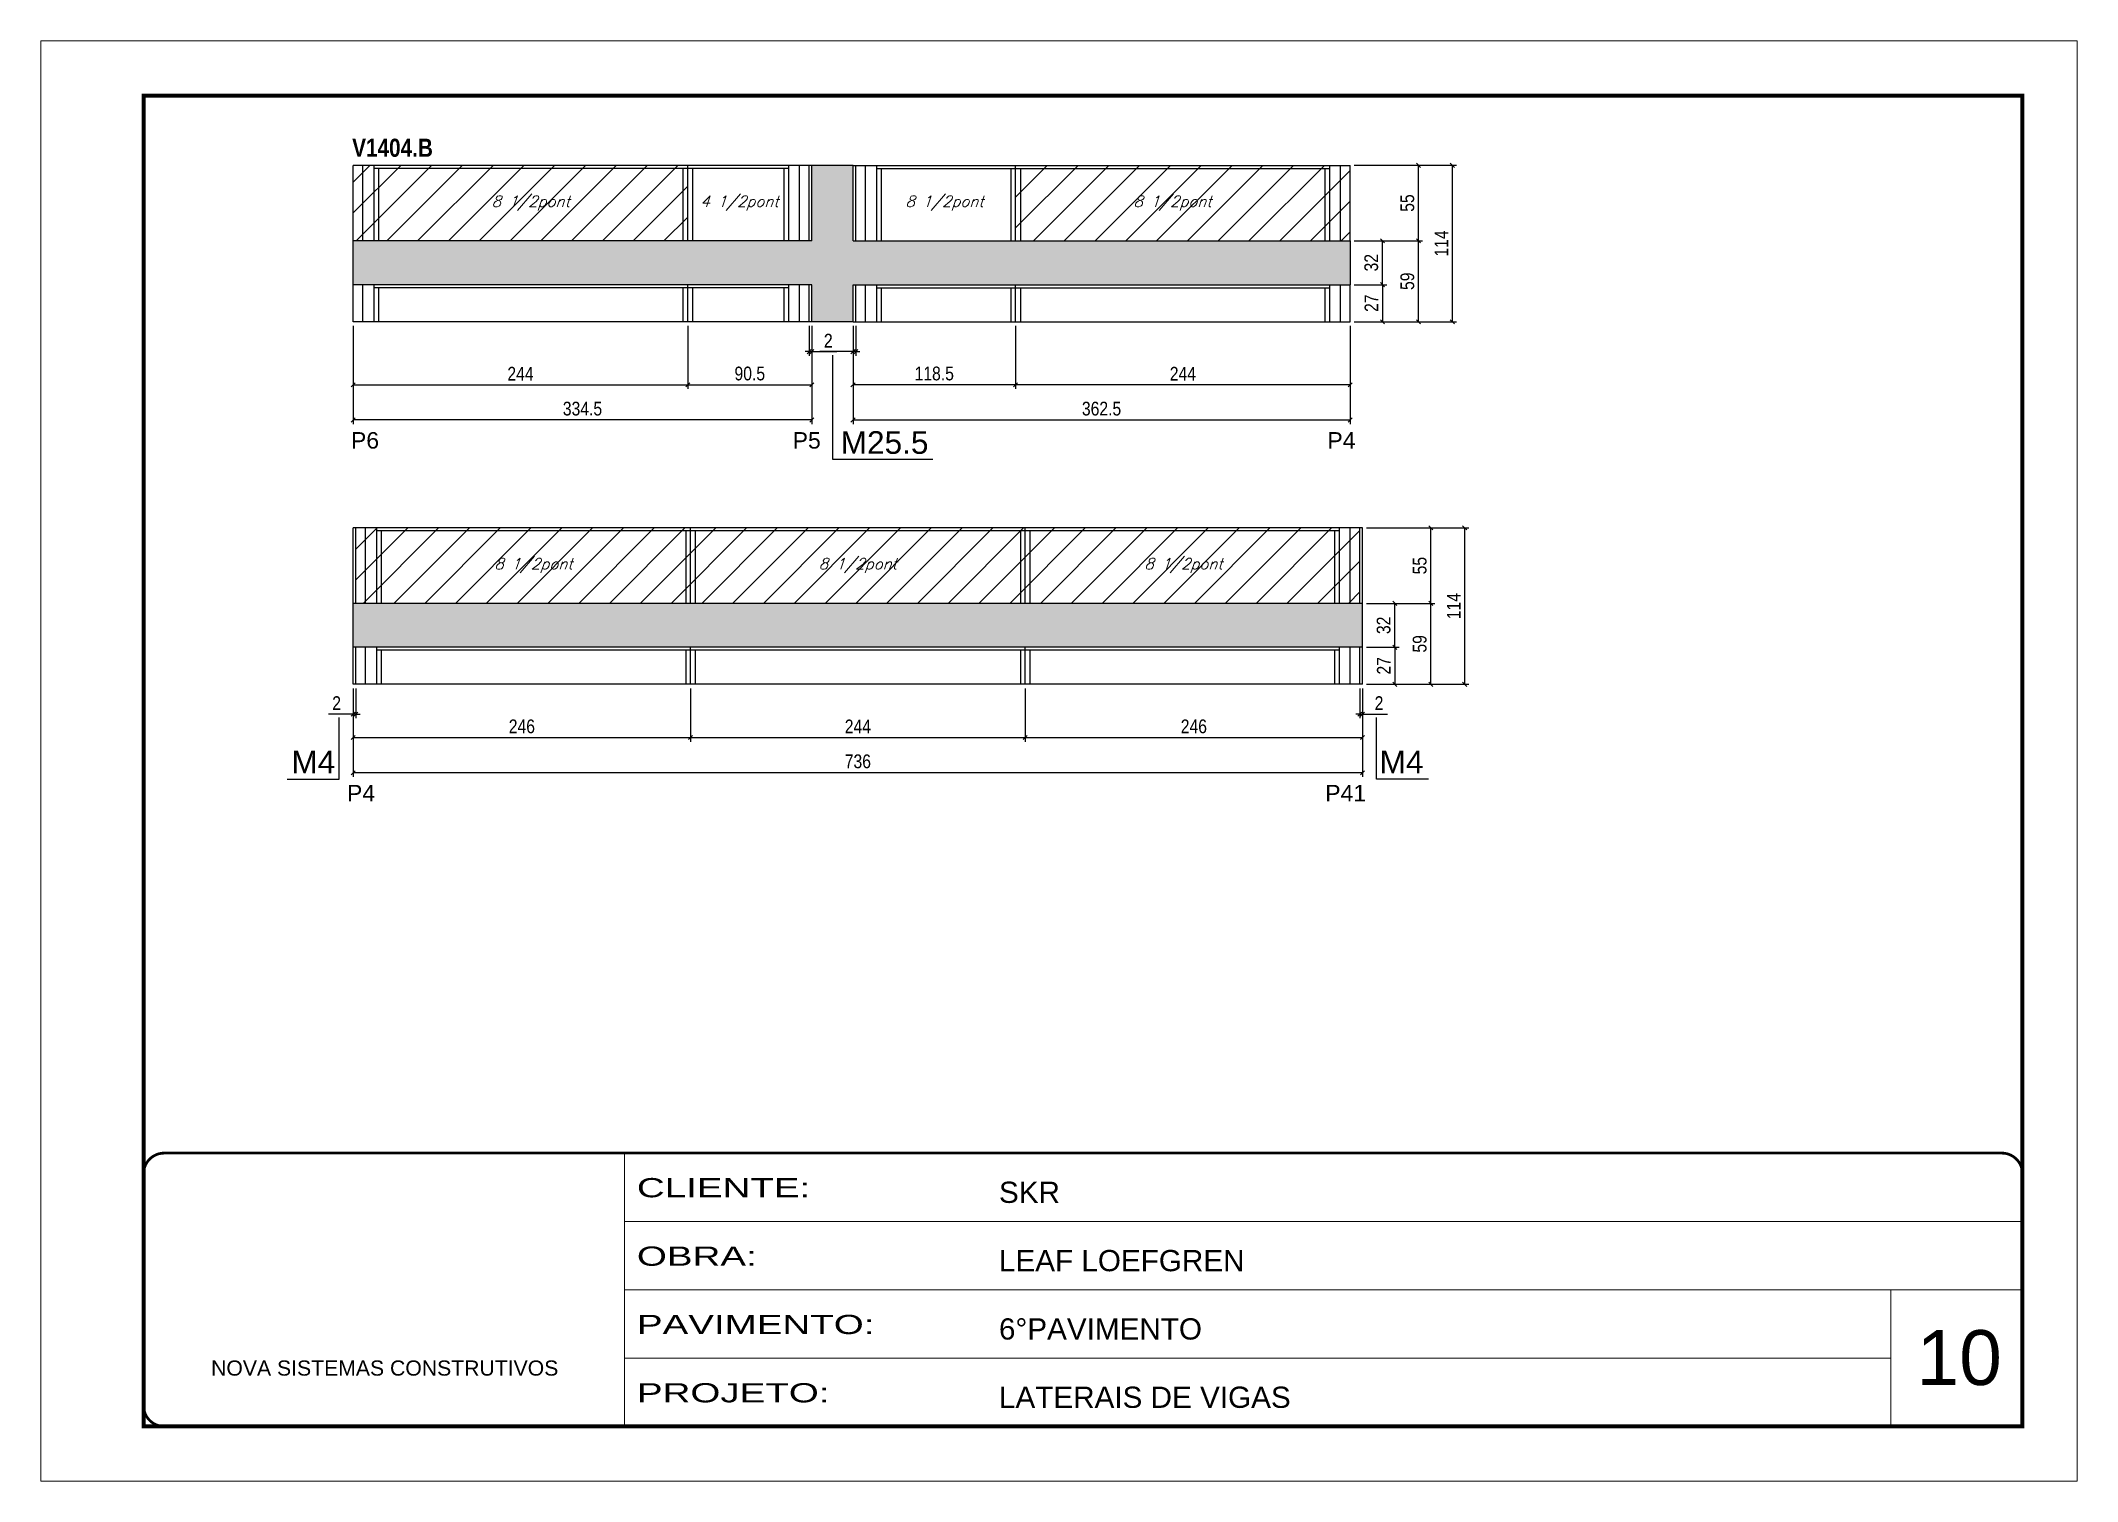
# Model space of a CAD drawing. Extents: x 3309 to 9563, y -2522 to 14608.
# Drawn here: x 4908 to 6393, y 11261 to 12311 of the extents above; entities that cross this region are included whole.
import ezdxf

# ---------------------------------------------------------------- set-up
doc = ezdxf.new("R2010")
doc.units = 0
doc.linetypes.add('CONTINUO', pattern=[0])
doc.linetypes.add('DASHED', pattern=[0.75, 0.5, -0.25])
for name, color, linetype in [('5', 5, 'Continuous'), ('COTA', 241, 'Continuous'), ('NOMENCLATURA', 7, 'Continuous'), ('Painéis', 200, 'Continuous'), ('SARR_2.2x7', 40, 'Continuous'), ('SARR_3.5x7', 81, 'Continuous'), ('texto', 7, 'Continuous')]:
    doc.layers.add(name, color=color, linetype=linetype)
for name, color, linetype, lineweight in [('CARIMBO', 255, 'Continuous', 9), ('Folhas', 255, 'Continuous', 9), ('Hachura', 251, 'Continuous', 9), ('SARRAFO DE PRESSAO', 251, 'DASHED', 9)]:
    doc.layers.add(name, color=color, linetype=linetype, lineweight=lineweight)
doc.styles.add('ARIAL', font='arial.ttf')
doc.styles.add('COTA TECNICA', font='techl___.ttf', dxfattribs={"height": 10})
doc.styles.add('Romans', font='romans.shx')
doc.styles.get("Standard").update_dxf_attribs({"font": 'arial.ttf'})
doc.styles.add('TECNICA', font='techb___.ttf', dxfattribs={"height": 10})
doc.styles.add('Tecnologia', font='')
doc.styles.get('Tecnologia').set_extended_font_data('Forgotten Futurist')
doc.dimstyles.new('PAINEL', dxfattribs={"dimtxt": 10, "dimasz": 3, "dimexe": 3, "dimexo": 3, "dimgap": 3, "dimtad": 1, "dimdec": 1, "dimzin": 12, "dimdsep": 46, "dimtxsty": 'COTA TECNICA', "dimblk1": 'OBLIQUE', "dimblk2": 'OBLIQUE', "dimsah": 1, "dimcen": 0.9, "dimclrd": 4, "dimclre": 4, "dimclrt": 240, "dimadec": 1, "dimazin": 3, "dimtfac": 1, "dimtdec": 1, "dimtmove": 0, "dimatfit": 3, "dimfxl": 1, "dimtolj": 1, "dimtzin": 12, "dimarcsym": 0})

msp = doc.modelspace()

# ---------------------------------------------------------------- texts
at = {"layer": '5', "linetype": 'Continuous'}
for s, rotation, p in [('P6', 0.00004, (5134.09, 12013.42)), ('P5', 0.00004, (5456.17, 12013.42)), ('P4', 359.99996, (5846.09, 12013.42)), ('P4', 359.99996, (5131.2, 11756.3)), ('P41', 359.99996, (5844.51, 11756.3))]:
    msp.add_text(s, height=12, rotation=rotation, dxfattribs=at).set_placement(p)
at = {"layer": 'CARIMBO', "style": 'ARIAL'}
msp.add_text('10', height=40, dxfattribs=at).set_placement((6275.73, 11330.85))
at = {"layer": 'NOMENCLATURA', "style": 'TECNICA'}
msp.add_text('V1404.B', height=13.2, dxfattribs=at).set_placement((5134.97, 12226.1))
at = {"layer": 'NOMENCLATURA', "linetype": 'Continuous'}
for s, p in [('M25.5', (5491.15, 12009.61)), ('M4', (5090.64, 11776.78)), ('M4', (5884.12, 11776.78))]:
    msp.add_text(s, height=16.5, dxfattribs=at).set_placement(p)
at = {"layer": 'texto', "color": 2, "char_height": 8, "attachment_point": 5, "style": 'Romans'}
for s, insert in [('{\\Q19;\\C256;8 1/2pont}', (5265.18, 12192.36)), ('{\\Q19;\\C256;4 1/2pont}', (5417.43, 12192.36)), ('{\\Q19;\\C256;8 1/2pont}', (5566.93, 12192.36)), ('{\\Q19;\\C256;8 1/2pont}', (5733.18, 12192.36)), ('{\\Q19;\\C256;8 1/2pont}', (5267.18, 11928.13)), ('{\\Q19;\\C256;8 1/2pont}', (5503.68, 11928.13)), ('{\\Q19;\\C256;8 1/2pont}', (5741.18, 11928.13))]:
    msp.add_mtext(s, dxfattribs=dict(at, insert=insert))

# ---------------------------------------------------------------- blocks, each defined once
blk = doc.blocks.new('9999999999')
at = {"color": 30, "linetype": 'CONTINUO'}
for p, q in [((98564.6, 34230.2), (98564.6, 34429.4)), ((98564.6, 34379.6), (99584, 34379.6)), ((98564.6, 34329.8), (99488, 34329.8)), ((99584, 34329.8), (99488, 34329.8)), ((99488, 34329.8), (99488, 34230.2)), ((98564.6, 34280), (99488, 34280))]:
    blk.add_line(p, q, dxfattribs=at)
at = {"color": 30, "linetype": 'CONTINUO', "const_width": 2}
blk.add_lwpolyline([(99584, 34230.2), (99584, 34414.4, 0.414214), (99569, 34429.4), (98229, 34429.4, 0.414214), (98214, 34414.4), (98214, 34245.2, 0.414214), (98229, 34230.2), (99584, 34230.2)], format="xyb", dxfattribs=at)
at = {"layer": 'Folhas'}
blk.add_lwpolyline([(98139, 34190.2), (99624, 34190.2), (99624, 35240.2), (98139, 35240.2)], close=True, dxfattribs=at)
at = {"layer": 'Folhas', "color": 30, "const_width": 3}
blk.add_lwpolyline([(98214, 34230.2), (99584, 34230.2), (99584, 35200.2), (98214, 35200.2)], close=True, dxfattribs=at)
at = {"color": 7, "linetype": 'Continuous', "ltscale": 5, "style": 'ARIAL'}
for s, height, p in [('SKR', 15.48, (98837.7, 34393.1)), ('LEAF LOEFGREN', 15.483, (98837.7, 34343.3)), ('6°PAVIMENTO', 15.483, (98837.7, 34293.5)), ('NOVA SISTEMAS CONSTRUTIVOS', 11.059, (98263.2, 34267.2)), ('LATERAIS DE VIGAS', 15.483, (98837.7, 34243.7))]:
    blk.add_text(s, height=height, dxfattribs=at).set_placement(p)
at = {"layer": 'Folhas', "color": 7, "style": 'Tecnologia', "width": 1.5}
for s, p in [('CLIENTE:', (98573.7, 34397.2)), ('OBRA:', (98573.7, 34347.3)), ('PAVIMENTO:', (98573.7, 34297.5)), ('PROJETO:', (98573.7, 34247.7))]:
    blk.add_text(s, height=14, dxfattribs=at).set_placement(p)
blk = doc.blocks.new('_Oblique')
at = {"color": 0, "linetype": 'ByBlock', "lineweight": -2}
blk.add_line((-0.5, -0.5), (0.5, 0.5), dxfattribs=at)
blk = doc.blocks.new('*D1736')
at = {"layer": 'COTA', "color": 4, "linetype": 'ByBlock', "lineweight": -2, "transparency": 16777216}
for p, q in [((5500.2, 12102.9), (5500.2, 12031.3)), ((5862.7, 12102.9), (5862.7, 12031.3)), ((5500.2, 12034.3), (5862.7, 12034.3))]:
    blk.add_line(p, q, dxfattribs=at)
at = {"layer": 'Defpoints', "color": 0, "linetype": 'ByBlock', "transparency": 16777216}
for p in [(5500.2, 12105.9), (5862.7, 12105.9), (5862.7, 12034.3)]:
    blk.add_point(p, dxfattribs=at)
at = {"layer": 'COTA', "color": 4, "linetype": 'ByBlock', "lineweight": -2, "transparency": 16777216, "xscale": 3, "yscale": 3, "zscale": 3, "rotation": 180}
blk.add_blockref('_Oblique', (5500.2, 12034.3), dxfattribs=at)
at = {"layer": 'COTA', "color": 4, "linetype": 'ByBlock', "lineweight": -2, "transparency": 16777216, "xscale": 3, "yscale": 3, "zscale": 3}
blk.add_blockref('_Oblique', (5862.7, 12034.3), dxfattribs=at)
at = {"layer": 'COTA', "color": 240, "linetype": 'ByBlock', "transparency": 16777216, "insert": (5681.4, 12042.5), "char_height": 10, "attachment_point": 5, "style": 'COTA TECNICA'}
blk.add_mtext('\\A1;362.5', dxfattribs=at)
blk = doc.blocks.new('*D1737')
at = {"layer": 'COTA', "color": 4, "lineweight": -2, "transparency": 16777216}
for p, q in [((5618.7, 12102.9), (5618.7, 12056.9)), ((5862.7, 12102.9), (5862.7, 12056.9)), ((5862.7, 12059.9), (5618.7, 12059.9))]:
    blk.add_line(p, q, dxfattribs=at)
at = {"layer": 'Defpoints', "color": 0, "transparency": 16777216}
for p in [(5618.7, 12105.9), (5862.7, 12105.9), (5618.7, 12059.9)]:
    blk.add_point(p, dxfattribs=at)
at = {"layer": 'COTA', "color": 4, "lineweight": -2, "transparency": 16777216, "xscale": 3, "yscale": 3, "zscale": 3, "rotation": 180}
blk.add_blockref('_Oblique', (5618.7, 12059.9), dxfattribs=at)
at = {"layer": 'COTA', "color": 4, "lineweight": -2, "transparency": 16777216, "xscale": 3, "yscale": 3, "zscale": 3}
blk.add_blockref('_Oblique', (5862.7, 12059.9), dxfattribs=at)
at = {"layer": 'COTA', "color": 240, "transparency": 16777216, "insert": (5740.7, 12068), "char_height": 10, "attachment_point": 5, "style": 'COTA TECNICA'}
blk.add_mtext('\\A1;244', dxfattribs=at)
blk = doc.blocks.new('*D1738')
at = {"layer": 'COTA', "color": 4, "lineweight": -2, "transparency": 16777216}
for p, q in [((5500.2, 12102.9), (5500.2, 12056.9)), ((5618.7, 12102.9), (5618.7, 12056.9)), ((5618.7, 12059.9), (5500.2, 12059.9))]:
    blk.add_line(p, q, dxfattribs=at)
at = {"layer": 'Defpoints', "color": 0, "transparency": 16777216}
for p in [(5500.2, 12105.9), (5618.7, 12105.9), (5500.2, 12059.9)]:
    blk.add_point(p, dxfattribs=at)
at = {"layer": 'COTA', "color": 4, "lineweight": -2, "transparency": 16777216, "xscale": 3, "yscale": 3, "zscale": 3, "rotation": 180}
blk.add_blockref('_Oblique', (5500.2, 12059.9), dxfattribs=at)
at = {"layer": 'COTA', "color": 4, "lineweight": -2, "transparency": 16777216, "xscale": 3, "yscale": 3, "zscale": 3}
blk.add_blockref('_Oblique', (5618.7, 12059.9), dxfattribs=at)
at = {"layer": 'COTA', "color": 240, "transparency": 16777216, "insert": (5559.4, 12068.1), "char_height": 10, "attachment_point": 5, "style": 'COTA TECNICA'}
blk.add_mtext('\\A1;118.5', dxfattribs=at)
blk = doc.blocks.new('*D1740')
at = {"layer": 'COTA', "color": 4, "linetype": 'ByBlock', "lineweight": -2, "transparency": 16777216}
for p, q in [((5135.7, 12102.9), (5135.7, 12031.3)), ((5470.2, 12102.9), (5470.2, 12031.3)), ((5470.2, 12034.3), (5135.7, 12034.3))]:
    blk.add_line(p, q, dxfattribs=at)
at = {"layer": 'Defpoints', "color": 0, "linetype": 'ByBlock', "transparency": 16777216}
for p in [(5135.7, 12105.9), (5470.2, 12105.9), (5135.7, 12034.3)]:
    blk.add_point(p, dxfattribs=at)
at = {"layer": 'COTA', "color": 4, "linetype": 'ByBlock', "lineweight": -2, "transparency": 16777216, "xscale": 3, "yscale": 3, "zscale": 3, "rotation": 180}
blk.add_blockref('_Oblique', (5135.7, 12034.3), dxfattribs=at)
at = {"layer": 'COTA', "color": 4, "linetype": 'ByBlock', "lineweight": -2, "transparency": 16777216, "xscale": 3, "yscale": 3, "zscale": 3}
blk.add_blockref('_Oblique', (5470.2, 12034.3), dxfattribs=at)
at = {"layer": 'COTA', "color": 240, "linetype": 'ByBlock', "transparency": 16777216, "insert": (5302.9, 12042.5), "char_height": 10, "attachment_point": 5, "style": 'COTA TECNICA'}
blk.add_mtext('\\A1;334.5', dxfattribs=at)
blk = doc.blocks.new('*D1741')
at = {"layer": 'COTA', "color": 4, "lineweight": -2, "transparency": 16777216}
for p, q in [((5135.7, 12102.9), (5135.7, 12056.9)), ((5379.7, 12102.9), (5379.7, 12056.9)), ((5135.7, 12059.9), (5379.7, 12059.9))]:
    blk.add_line(p, q, dxfattribs=at)
at = {"layer": 'Defpoints', "color": 0, "transparency": 16777216}
for p in [(5135.7, 12105.9), (5379.7, 12105.9), (5379.7, 12059.9)]:
    blk.add_point(p, dxfattribs=at)
at = {"layer": 'COTA', "color": 4, "lineweight": -2, "transparency": 16777216, "xscale": 3, "yscale": 3, "zscale": 3, "rotation": 180}
blk.add_blockref('_Oblique', (5135.7, 12059.9), dxfattribs=at)
at = {"layer": 'COTA', "color": 4, "lineweight": -2, "transparency": 16777216, "xscale": 3, "yscale": 3, "zscale": 3}
blk.add_blockref('_Oblique', (5379.7, 12059.9), dxfattribs=at)
at = {"layer": 'COTA', "color": 240, "transparency": 16777216, "insert": (5257.7, 12068), "char_height": 10, "attachment_point": 5, "style": 'COTA TECNICA'}
blk.add_mtext('\\A1;244', dxfattribs=at)
blk = doc.blocks.new('*D1742')
at = {"layer": 'COTA', "color": 4, "lineweight": -2, "transparency": 16777216}
for p, q in [((5379.7, 12102.9), (5379.7, 12056.9)), ((5470.2, 12102.9), (5470.2, 12056.9)), ((5379.7, 12059.9), (5470.2, 12059.9))]:
    blk.add_line(p, q, dxfattribs=at)
at = {"layer": 'Defpoints', "color": 0, "transparency": 16777216}
for p in [(5379.7, 12105.9), (5470.2, 12105.9), (5470.2, 12059.9)]:
    blk.add_point(p, dxfattribs=at)
at = {"layer": 'COTA', "color": 4, "lineweight": -2, "transparency": 16777216, "xscale": 3, "yscale": 3, "zscale": 3, "rotation": 180}
blk.add_blockref('_Oblique', (5379.7, 12059.9), dxfattribs=at)
at = {"layer": 'COTA', "color": 4, "lineweight": -2, "transparency": 16777216, "xscale": 3, "yscale": 3, "zscale": 3}
blk.add_blockref('_Oblique', (5470.2, 12059.9), dxfattribs=at)
at = {"layer": 'COTA', "color": 240, "transparency": 16777216, "insert": (5424.9, 12068.1), "char_height": 10, "attachment_point": 5, "style": 'COTA TECNICA'}
blk.add_mtext('\\A1;90.5', dxfattribs=at)
blk = doc.blocks.new('*D1743')
at = {"layer": 'COTA', "color": 4, "lineweight": -2, "transparency": 16777216}
for p, q in [((5865.7, 12132.9), (5889.3, 12132.9)), ((5886.3, 12132.9), (5886.3, 12105.9)), ((5865.7, 12105.9), (5889.3, 12105.9))]:
    blk.add_line(p, q, dxfattribs=at)
at = {"layer": 'Defpoints', "color": 0, "transparency": 16777216}
for p in [(5862.7, 12132.9, 0), (5862.7, 12105.9, 0), (5886.3, 12105.9)]:
    blk.add_point(p, dxfattribs=at)
at = {"layer": 'COTA', "color": 4, "lineweight": -2, "transparency": 16777216, "xscale": 3, "yscale": 3, "zscale": 3}
for p, rotation in [((5886.3, 12132.9), 90), ((5886.3, 12105.9), 270)]:
    blk.add_blockref('_Oblique', p, dxfattribs=dict(at, rotation=rotation))
at = {"layer": 'COTA', "color": 240, "transparency": 16777216, "insert": (5878.2, 12119.4), "char_height": 10, "attachment_point": 5, "rotation": 90, "style": 'COTA TECNICA'}
blk.add_mtext('\\A1;27', dxfattribs=at)
blk = doc.blocks.new('*D1744')
at = {"layer": 'COTA', "color": 4, "lineweight": -2, "transparency": 16777216}
for p, q in [((5865.7, 12164.9), (5889.3, 12164.9)), ((5886.3, 12132.9), (5886.3, 12164.9)), ((5865.7, 12132.9), (5889.3, 12132.9))]:
    blk.add_line(p, q, dxfattribs=at)
at = {"layer": 'Defpoints', "color": 0, "transparency": 16777216}
for p in [(5862.7, 12164.9, 0), (5886.3, 12164.9), (5862.7, 12132.9, 0)]:
    blk.add_point(p, dxfattribs=at)
at = {"layer": 'COTA', "color": 4, "lineweight": -2, "transparency": 16777216, "xscale": 3, "yscale": 3, "zscale": 3}
for p, rotation in [((5886.3, 12164.9), 90), ((5886.3, 12132.9), 270)]:
    blk.add_blockref('_Oblique', p, dxfattribs=dict(at, rotation=rotation))
at = {"layer": 'COTA', "color": 240, "transparency": 16777216, "insert": (5878.1, 12148.9), "char_height": 10, "attachment_point": 5, "rotation": 90, "style": 'COTA TECNICA'}
blk.add_mtext('\\A1;32', dxfattribs=at)
blk = doc.blocks.new('*D1739')
at = {"layer": 'COTA', "color": 4, "lineweight": -2, "transparency": 16777216}
for p, q in [((5865.7, 12164.9), (5915.5, 12164.9)), ((5912.5, 12105.9), (5912.5, 12164.9)), ((5865.7, 12105.9), (5915.5, 12105.9))]:
    blk.add_line(p, q, dxfattribs=at)
at = {"layer": 'Defpoints', "color": 0, "transparency": 16777216}
for p in [(5862.7, 12164.9, 0), (5912.5, 12164.9), (5862.7, 12105.9, 0)]:
    blk.add_point(p, dxfattribs=at)
at = {"layer": 'COTA', "color": 4, "lineweight": -2, "transparency": 16777216, "xscale": 3, "yscale": 3, "zscale": 3}
for p, rotation in [((5912.5, 12164.9), 90), ((5912.5, 12105.9), 270)]:
    blk.add_blockref('_Oblique', p, dxfattribs=dict(at, rotation=rotation))
at = {"layer": 'COTA', "color": 240, "transparency": 16777216, "insert": (5904.4, 12135.4), "char_height": 10, "attachment_point": 5, "rotation": 90, "style": 'COTA TECNICA'}
blk.add_mtext('\\A1;59', dxfattribs=at)
blk = doc.blocks.new('*D1745')
at = {"layer": 'COTA', "color": 4, "lineweight": -2, "transparency": 16777216}
for p, q in [((5865.7, 12219.9), (5915.5, 12219.9)), ((5912.5, 12164.9), (5912.5, 12219.9)), ((5865.7, 12164.9), (5915.5, 12164.9))]:
    blk.add_line(p, q, dxfattribs=at)
at = {"layer": 'Defpoints', "color": 0, "transparency": 16777216}
for p in [(5862.7, 12219.9), (5912.5, 12219.9), (5862.7, 12164.9)]:
    blk.add_point(p, dxfattribs=at)
at = {"layer": 'COTA', "color": 4, "lineweight": -2, "transparency": 16777216, "xscale": 3, "yscale": 3, "zscale": 3}
for p, rotation in [((5912.5, 12219.9), 90), ((5912.5, 12164.9), 270)]:
    blk.add_blockref('_Oblique', p, dxfattribs=dict(at, rotation=rotation))
at = {"layer": 'COTA', "color": 240, "transparency": 16777216, "insert": (5904.4, 12192.4), "char_height": 10, "attachment_point": 5, "rotation": 90, "style": 'COTA TECNICA'}
blk.add_mtext('\\A1;55', dxfattribs=at)
blk = doc.blocks.new('*D1746')
at = {"layer": 'COTA', "color": 4, "lineweight": -2, "transparency": 16777216}
for p, q in [((5865.7, 12219.9), (5940.2, 12219.9)), ((5937.2, 12105.9), (5937.2, 12219.9)), ((5865.7, 12105.9), (5940.2, 12105.9))]:
    blk.add_line(p, q, dxfattribs=at)
at = {"layer": 'Defpoints', "color": 0, "transparency": 16777216}
for p in [(5862.7, 12219.9), (5937.2, 12219.9), (5862.7, 12105.9)]:
    blk.add_point(p, dxfattribs=at)
at = {"layer": 'COTA', "color": 4, "lineweight": -2, "transparency": 16777216, "xscale": 3, "yscale": 3, "zscale": 3}
for p, rotation in [((5937.2, 12219.9), 90), ((5937.2, 12105.9), 270)]:
    blk.add_blockref('_Oblique', p, dxfattribs=dict(at, rotation=rotation))
at = {"layer": 'COTA', "color": 240, "transparency": 16777216, "insert": (5929.2, 12162.9), "char_height": 10, "attachment_point": 5, "rotation": 90, "style": 'COTA TECNICA'}
blk.add_mtext('\\A1;114', dxfattribs=at)
blk = doc.blocks.new('*D1747')
at = {"layer": 'COTA', "color": 4, "linetype": 'ByBlock', "lineweight": -2, "transparency": 16777216}
for p, q in [((5135.7, 11838.6), (5135.7, 11774.1)), ((5871.7, 11838.6), (5871.7, 11774.1)), ((5871.7, 11777.1), (5135.7, 11777.1))]:
    blk.add_line(p, q, dxfattribs=at)
at = {"layer": 'Defpoints', "color": 0, "linetype": 'ByBlock', "transparency": 16777216}
for p in [(5135.7, 11841.6), (5871.7, 11841.6), (5135.7, 11777.1)]:
    blk.add_point(p, dxfattribs=at)
at = {"layer": 'COTA', "color": 4, "linetype": 'ByBlock', "lineweight": -2, "transparency": 16777216, "xscale": 3, "yscale": 3, "zscale": 3, "rotation": 180}
blk.add_blockref('_Oblique', (5135.7, 11777.1), dxfattribs=at)
at = {"layer": 'COTA', "color": 4, "linetype": 'ByBlock', "lineweight": -2, "transparency": 16777216, "xscale": 3, "yscale": 3, "zscale": 3}
blk.add_blockref('_Oblique', (5871.7, 11777.1), dxfattribs=at)
at = {"layer": 'COTA', "color": 240, "linetype": 'ByBlock', "transparency": 16777216, "insert": (5503.7, 11785.4), "char_height": 10, "attachment_point": 5, "style": 'COTA TECNICA'}
blk.add_mtext('\\A1;736', dxfattribs=at)
blk = doc.blocks.new('*D1748')
at = {"layer": 'COTA', "color": 4, "lineweight": -2, "transparency": 16777216}
for p, q in [((5135.7, 11838.6), (5135.7, 11799.8)), ((5381.7, 11838.6), (5381.7, 11799.8)), ((5135.7, 11802.8), (5381.7, 11802.8))]:
    blk.add_line(p, q, dxfattribs=at)
at = {"layer": 'Defpoints', "color": 0, "transparency": 16777216}
for p in [(5135.7, 11841.6), (5381.7, 11841.6), (5381.7, 11802.8)]:
    blk.add_point(p, dxfattribs=at)
at = {"layer": 'COTA', "color": 4, "lineweight": -2, "transparency": 16777216, "xscale": 3, "yscale": 3, "zscale": 3, "rotation": 180}
blk.add_blockref('_Oblique', (5135.7, 11802.8), dxfattribs=at)
at = {"layer": 'COTA', "color": 4, "lineweight": -2, "transparency": 16777216, "xscale": 3, "yscale": 3, "zscale": 3}
blk.add_blockref('_Oblique', (5381.7, 11802.8), dxfattribs=at)
at = {"layer": 'COTA', "color": 240, "transparency": 16777216, "insert": (5258.7, 11810.9), "char_height": 10, "attachment_point": 5, "style": 'COTA TECNICA'}
blk.add_mtext('\\A1;246', dxfattribs=at)
blk = doc.blocks.new('*D1749')
at = {"layer": 'COTA', "color": 4, "lineweight": -2, "transparency": 16777216}
for p, q in [((5381.7, 11838.6), (5381.7, 11799.8)), ((5625.7, 11838.6), (5625.7, 11799.8)), ((5381.7, 11802.8), (5625.7, 11802.8))]:
    blk.add_line(p, q, dxfattribs=at)
at = {"layer": 'Defpoints', "color": 0, "transparency": 16777216}
for p in [(5381.7, 11841.6), (5625.7, 11841.6), (5625.7, 11802.8)]:
    blk.add_point(p, dxfattribs=at)
at = {"layer": 'COTA', "color": 4, "lineweight": -2, "transparency": 16777216, "xscale": 3, "yscale": 3, "zscale": 3, "rotation": 180}
blk.add_blockref('_Oblique', (5381.7, 11802.8), dxfattribs=at)
at = {"layer": 'COTA', "color": 4, "lineweight": -2, "transparency": 16777216, "xscale": 3, "yscale": 3, "zscale": 3}
blk.add_blockref('_Oblique', (5625.7, 11802.8), dxfattribs=at)
at = {"layer": 'COTA', "color": 240, "transparency": 16777216, "insert": (5503.7, 11810.9), "char_height": 10, "attachment_point": 5, "style": 'COTA TECNICA'}
blk.add_mtext('\\A1;244', dxfattribs=at)
blk = doc.blocks.new('*D1750')
at = {"layer": 'COTA', "color": 4, "lineweight": -2, "transparency": 16777216}
for p, q in [((5625.7, 11838.6), (5625.7, 11799.8)), ((5871.7, 11838.6), (5871.7, 11799.8)), ((5625.7, 11802.8), (5871.7, 11802.8))]:
    blk.add_line(p, q, dxfattribs=at)
at = {"layer": 'Defpoints', "color": 0, "transparency": 16777216}
for p in [(5625.7, 11841.6), (5871.7, 11841.6), (5871.7, 11802.8)]:
    blk.add_point(p, dxfattribs=at)
at = {"layer": 'COTA', "color": 4, "lineweight": -2, "transparency": 16777216, "xscale": 3, "yscale": 3, "zscale": 3, "rotation": 180}
blk.add_blockref('_Oblique', (5625.7, 11802.8), dxfattribs=at)
at = {"layer": 'COTA', "color": 4, "lineweight": -2, "transparency": 16777216, "xscale": 3, "yscale": 3, "zscale": 3}
blk.add_blockref('_Oblique', (5871.7, 11802.8), dxfattribs=at)
at = {"layer": 'COTA', "color": 240, "transparency": 16777216, "insert": (5748.7, 11810.9), "char_height": 10, "attachment_point": 5, "style": 'COTA TECNICA'}
blk.add_mtext('\\A1;246', dxfattribs=at)
blk = doc.blocks.new('*D1751')
at = {"layer": 'COTA', "color": 4, "lineweight": -2, "transparency": 16777216}
for p, q in [((5135.7, 11838.6), (5135.7, 11816.9)), ((5137.7, 11838.6), (5137.7, 11816.9)), ((5135.7, 11819.9), (5117.6, 11819.9)), ((5137.7, 11819.9), (5135.7, 11819.9)), ((5137.7, 11819.9), (5140.7, 11819.9))]:
    blk.add_line(p, q, dxfattribs=at)
at = {"layer": 'Defpoints', "color": 0, "transparency": 16777216}
for p in [(5135.7, 11841.6), (5137.7, 11841.6), (5135.7, 11819.9)]:
    blk.add_point(p, dxfattribs=at)
at = {"layer": 'COTA', "color": 4, "lineweight": -2, "transparency": 16777216, "xscale": 3, "yscale": 3, "zscale": 3}
blk.add_blockref('_Oblique', (5135.7, 11819.9), dxfattribs=at)
at = {"layer": 'COTA', "color": 4, "lineweight": -2, "transparency": 16777216, "xscale": 3, "yscale": 3, "zscale": 3, "rotation": 180}
blk.add_blockref('_Oblique', (5137.7, 11819.9), dxfattribs=at)
at = {"layer": 'COTA', "color": 240, "transparency": 16777216, "insert": (5123.6, 11827.9), "char_height": 10, "attachment_point": 5, "style": 'COTA TECNICA'}
blk.add_mtext('\\A1;2', dxfattribs=at)
blk = doc.blocks.new('*D1752')
at = {"layer": 'COTA', "color": 4, "lineweight": -2, "transparency": 16777216}
for p, q in [((5869.7, 11838.6), (5869.7, 11816.9)), ((5871.7, 11838.6), (5871.7, 11816.9)), ((5869.7, 11819.9), (5866.7, 11819.9)), ((5869.7, 11819.9), (5871.7, 11819.9)), ((5871.7, 11819.9), (5889.8, 11819.9))]:
    blk.add_line(p, q, dxfattribs=at)
at = {"layer": 'Defpoints', "color": 0, "transparency": 16777216}
for p in [(5869.7, 11841.6), (5871.7, 11841.6), (5871.7, 11819.9)]:
    blk.add_point(p, dxfattribs=at)
at = {"layer": 'COTA', "color": 4, "lineweight": -2, "transparency": 16777216, "xscale": 3, "yscale": 3, "zscale": 3}
blk.add_blockref('_Oblique', (5869.7, 11819.9), dxfattribs=at)
at = {"layer": 'COTA', "color": 4, "lineweight": -2, "transparency": 16777216, "xscale": 3, "yscale": 3, "zscale": 3, "rotation": 180}
blk.add_blockref('_Oblique', (5871.7, 11819.9), dxfattribs=at)
at = {"layer": 'COTA', "color": 240, "transparency": 16777216, "insert": (5883.7, 11827.9), "char_height": 10, "attachment_point": 5, "style": 'COTA TECNICA'}
blk.add_mtext('\\A1;2', dxfattribs=at)
blk = doc.blocks.new('*D1755')
at = {"layer": 'COTA', "color": 4, "lineweight": -2, "transparency": 16777216}
for p, q in [((5874.7, 11868.6), (5898.3, 11868.6)), ((5895.3, 11868.6), (5895.3, 11841.6)), ((5874.7, 11841.6), (5898.3, 11841.6))]:
    blk.add_line(p, q, dxfattribs=at)
at = {"layer": 'Defpoints', "color": 0, "transparency": 16777216}
for p in [(5871.7, 11868.6, 0), (5871.7, 11841.6, 0), (5895.3, 11841.6)]:
    blk.add_point(p, dxfattribs=at)
at = {"layer": 'COTA', "color": 4, "lineweight": -2, "transparency": 16777216, "xscale": 3, "yscale": 3, "zscale": 3}
for p, rotation in [((5895.3, 11868.6), 90), ((5895.3, 11841.6), 270)]:
    blk.add_blockref('_Oblique', p, dxfattribs=dict(at, rotation=rotation))
at = {"layer": 'COTA', "color": 240, "transparency": 16777216, "insert": (5887.2, 11855.1), "char_height": 10, "attachment_point": 5, "rotation": 90, "style": 'COTA TECNICA'}
blk.add_mtext('\\A1;27', dxfattribs=at)
blk = doc.blocks.new('*D1756')
at = {"layer": 'COTA', "color": 4, "lineweight": -2, "transparency": 16777216}
for p, q in [((5874.7, 11900.6), (5898.3, 11900.6)), ((5895.3, 11868.6), (5895.3, 11900.6)), ((5874.7, 11868.6), (5898.3, 11868.6))]:
    blk.add_line(p, q, dxfattribs=at)
at = {"layer": 'Defpoints', "color": 0, "transparency": 16777216}
for p in [(5871.7, 11900.6, 0), (5895.3, 11900.6), (5871.7, 11868.6, 0)]:
    blk.add_point(p, dxfattribs=at)
at = {"layer": 'COTA', "color": 4, "lineweight": -2, "transparency": 16777216, "xscale": 3, "yscale": 3, "zscale": 3}
for p, rotation in [((5895.3, 11900.6), 90), ((5895.3, 11868.6), 270)]:
    blk.add_blockref('_Oblique', p, dxfattribs=dict(at, rotation=rotation))
at = {"layer": 'COTA', "color": 240, "transparency": 16777216, "insert": (5887.1, 11884.6), "char_height": 10, "attachment_point": 5, "rotation": 90, "style": 'COTA TECNICA'}
blk.add_mtext('\\A1;32', dxfattribs=at)
blk = doc.blocks.new('*D1757')
at = {"layer": 'COTA', "color": 4, "lineweight": -2, "transparency": 16777216}
for p, q in [((5874.7, 11900.6), (5924.5, 11900.6)), ((5921.5, 11841.6), (5921.5, 11900.6)), ((5874.7, 11841.6), (5924.5, 11841.6))]:
    blk.add_line(p, q, dxfattribs=at)
at = {"layer": 'Defpoints', "color": 0, "transparency": 16777216}
for p in [(5871.7, 11900.6, 0), (5921.5, 11900.6), (5871.7, 11841.6, 0)]:
    blk.add_point(p, dxfattribs=at)
at = {"layer": 'COTA', "color": 4, "lineweight": -2, "transparency": 16777216, "xscale": 3, "yscale": 3, "zscale": 3}
for p, rotation in [((5921.5, 11900.6), 90), ((5921.5, 11841.6), 270)]:
    blk.add_blockref('_Oblique', p, dxfattribs=dict(at, rotation=rotation))
at = {"layer": 'COTA', "color": 240, "transparency": 16777216, "insert": (5913.4, 11871.1), "char_height": 10, "attachment_point": 5, "rotation": 90, "style": 'COTA TECNICA'}
blk.add_mtext('\\A1;59', dxfattribs=at)
blk = doc.blocks.new('*D1753')
at = {"layer": 'COTA', "color": 4, "lineweight": -2, "transparency": 16777216}
for p, q in [((5874.7, 11955.6), (5924.5, 11955.6)), ((5921.5, 11900.6), (5921.5, 11955.6)), ((5874.7, 11900.6), (5924.5, 11900.6))]:
    blk.add_line(p, q, dxfattribs=at)
at = {"layer": 'Defpoints', "color": 0, "transparency": 16777216}
for p in [(5871.7, 11955.6), (5921.5, 11955.6), (5871.7, 11900.6)]:
    blk.add_point(p, dxfattribs=at)
at = {"layer": 'COTA', "color": 4, "lineweight": -2, "transparency": 16777216, "xscale": 3, "yscale": 3, "zscale": 3}
for p, rotation in [((5921.5, 11955.6), 90), ((5921.5, 11900.6), 270)]:
    blk.add_blockref('_Oblique', p, dxfattribs=dict(at, rotation=rotation))
at = {"layer": 'COTA', "color": 240, "transparency": 16777216, "insert": (5913.4, 11928.1), "char_height": 10, "attachment_point": 5, "rotation": 90, "style": 'COTA TECNICA'}
blk.add_mtext('\\A1;55', dxfattribs=at)
blk = doc.blocks.new('*D1754')
at = {"layer": 'COTA', "color": 4, "lineweight": -2, "transparency": 16777216}
for p, q in [((5874.7, 11955.6), (5949.2, 11955.6)), ((5946.2, 11841.6), (5946.2, 11955.6)), ((5874.7, 11841.6), (5949.2, 11841.6))]:
    blk.add_line(p, q, dxfattribs=at)
at = {"layer": 'Defpoints', "color": 0, "transparency": 16777216}
for p in [(5871.7, 11955.6), (5946.2, 11955.6), (5871.7, 11841.6)]:
    blk.add_point(p, dxfattribs=at)
at = {"layer": 'COTA', "color": 4, "lineweight": -2, "transparency": 16777216, "xscale": 3, "yscale": 3, "zscale": 3}
for p, rotation in [((5946.2, 11955.6), 90), ((5946.2, 11841.6), 270)]:
    blk.add_blockref('_Oblique', p, dxfattribs=dict(at, rotation=rotation))
at = {"layer": 'COTA', "color": 240, "transparency": 16777216, "insert": (5938.2, 11898.6), "char_height": 10, "attachment_point": 5, "rotation": 90, "style": 'COTA TECNICA'}
blk.add_mtext('\\A1;114', dxfattribs=at)
blk = doc.blocks.new('*D3001')
at = {"layer": 'COTA', "color": 4, "lineweight": -2, "transparency": 16777216}
for p, q in [((5468.2, 12102.9), (5468.2, 12081.1)), ((5470.2, 12102.9), (5470.2, 12081.1)), ((5468.2, 12084.1), (5465.2, 12084.1)), ((5468.2, 12084.1), (5470.2, 12084.1)), ((5470.2, 12084.1), (5488.3, 12084.1))]:
    blk.add_line(p, q, dxfattribs=at)
at = {"layer": 'Defpoints', "color": 0, "transparency": 16777216}
for p in [(5468.2, 12105.9), (5470.2, 12105.9), (5470.2, 12084.1)]:
    blk.add_point(p, dxfattribs=at)
at = {"layer": 'COTA', "color": 4, "lineweight": -2, "transparency": 16777216, "xscale": 3, "yscale": 3, "zscale": 3}
blk.add_blockref('_Oblique', (5468.2, 12084.1), dxfattribs=at)
at = {"layer": 'COTA', "color": 4, "lineweight": -2, "transparency": 16777216, "xscale": 3, "yscale": 3, "zscale": 3, "rotation": 180}
blk.add_blockref('_Oblique', (5470.2, 12084.1), dxfattribs=at)
at = {"layer": 'COTA', "color": 240, "transparency": 16777216, "insert": (5482.2, 12092.1), "char_height": 10, "attachment_point": 5, "style": 'COTA TECNICA'}
blk.add_mtext('\\A1;2', dxfattribs=at)
blk = doc.blocks.new('*D3002')
at = {"layer": 'COTA', "color": 4, "lineweight": -2, "transparency": 16777216}
for p, q in [((5500.2, 12102.9), (5500.2, 12081.1)), ((5502.2, 12102.9), (5502.2, 12081.1)), ((5500.2, 12084.1), (5476, 12084.1)), ((5502.2, 12084.1), (5500.2, 12084.1)), ((5502.2, 12084.1), (5505.2, 12084.1))]:
    blk.add_line(p, q, dxfattribs=at)
at = {"layer": 'Defpoints', "color": 0, "transparency": 16777216}
for p in [(5500.2, 12105.9), (5502.2, 12105.9), (5500.2, 12084.1)]:
    blk.add_point(p, dxfattribs=at)
at = {"layer": 'COTA', "color": 4, "lineweight": -2, "transparency": 16777216, "xscale": 3, "yscale": 3, "zscale": 3}
blk.add_blockref('_Oblique', (5500.2, 12084.1), dxfattribs=at)
at = {"layer": 'COTA', "color": 4, "lineweight": -2, "transparency": 16777216, "xscale": 3, "yscale": 3, "zscale": 3, "rotation": 180}
blk.add_blockref('_Oblique', (5502.2, 12084.1), dxfattribs=at)
at = {"layer": 'COTA', "color": 240, "transparency": 16777216, "insert": (5482.1, 12092.1), "char_height": 10, "attachment_point": 5, "style": 'COTA TECNICA'}
blk.add_mtext('\\A1;2', dxfattribs=at)

# ---------------------------------------------------------------- dimensions: what is measured, and where the dimension line sits
at = {"layer": 'COTA'}
for base, p1, p2, angle, picture, middle in [((5912.55, 12219.86), (5862.68, 12164.86), (5862.68, 12219.86), 90, '*D1745', (5904.44, 12192.36)), ((5937.24, 12219.86), (5862.68, 12105.86), (5862.68, 12219.86), 90, '*D1746', (5929.17, 12162.86)), ((5886.28, 12164.86, 0), (5862.68, 12132.86), (5862.68, 12164.86), 90, '*D1744', (5878.06, 12148.86, 0)), ((5912.55, 12164.86, 0), (5862.68, 12105.86), (5862.68, 12164.86), 90, '*D1739', (5904.41, 12135.36, 0)), ((5886.28, 12105.86, 0), (5862.68, 12132.86), (5862.68, 12105.86), 90, '*D1743', (5878.21, 12119.36, 0)), ((5470.18, 12084.11), (5468.18, 12105.86), (5470.18, 12105.86), 180, '*D3001', (5482.24, 12092.11)), ((5618.68, 12059.92), (5862.68, 12105.86), (5618.68, 12105.86), 180, '*D1737', (5740.68, 12068)), ((5921.55, 11955.63), (5871.68, 11900.63), (5871.68, 11955.63), 90, '*D1753', (5913.44, 11928.13)), ((5946.24, 11955.63), (5871.68, 11841.63), (5871.68, 11955.63), 90, '*D1754', (5938.17, 11898.63)), ((5895.28, 11900.63, 0), (5871.68, 11868.63), (5871.68, 11900.63), 90, '*D1756', (5887.06, 11884.63, 0)), ((5921.55, 11900.63, 0), (5871.68, 11841.63), (5871.68, 11900.63), 90, '*D1757', (5913.41, 11871.13, 0)), ((5895.28, 11841.63, 0), (5871.68, 11868.63), (5871.68, 11841.63), 90, '*D1755', (5887.21, 11855.13, 0)), ((5871.68, 11819.88), (5869.68, 11841.63), (5871.68, 11841.63), 180, '*D1752', (5883.74, 11827.88))]:
    dim = msp.add_linear_dim(base=base, p1=p1, p2=p2, angle=angle, dimstyle='PAINEL', dxfattribs=at)
    dim.commit()
    dim.dimension.update_dxf_attribs({"geometry": picture, "text_midpoint": middle})
at = {"layer": 'COTA', "linetype": 'ByBlock'}
for base, p1, p2, picture, middle in [((5135.68, 12034.26), (5470.18, 12105.86), (5135.68, 12105.86), '*D1740', (5302.93, 12042.48)), ((5135.68, 11777.14), (5871.68, 11841.63), (5135.68, 11841.63), '*D1747', (5503.68, 11785.36))]:
    dim = msp.add_linear_dim(base=base, p1=p1, p2=p2, angle=180, dimstyle='PAINEL', dxfattribs=at)
    dim.commit()
    dim.dimension.update_dxf_attribs({"geometry": picture, "text_midpoint": middle})
at = {"layer": 'COTA'}
for base, p1, p2, picture, middle in [((5379.68, 12059.92), (5135.68, 12105.86), (5379.68, 12105.86), '*D1741', (5257.68, 12068)), ((5135.68, 11819.88), (5137.68, 11841.63), (5135.68, 11841.63), '*D1751', (5123.63, 11827.88)), ((5381.68, 11802.8), (5135.68, 11841.63), (5381.68, 11841.63), '*D1748', (5258.68, 11810.9)), ((5871.68, 11802.8), (5625.68, 11841.63), (5871.68, 11841.63), '*D1750', (5748.68, 11810.9))]:
    dim = msp.add_linear_dim(base=base, p1=p1, p2=p2, dimstyle='PAINEL', dxfattribs=at)
    dim.commit()
    dim.dimension.update_dxf_attribs({"geometry": picture, "text_midpoint": middle})
for base, p1, p2, picture, middle in [((5470.18, 12059.92), (5379.68, 12105.86), (5470.18, 12105.86), '*D1742', (5424.93, 12068.06)), ((5625.68, 11802.8), (5381.68, 11841.63), (5625.68, 11841.63), '*D1749', (5503.68, 11810.87))]:
    dim = msp.add_linear_dim(base=base, p1=p1, p2=p2, dimstyle='PAINEL', override={"dimtmove": 1}, dxfattribs=at)
    dim.commit()
    dim.dimension.update_dxf_attribs({"geometry": picture, "text_midpoint": middle})
dim = msp.add_linear_dim(base=(5500.18, 12084.11), p1=(5502.18, 12105.86), p2=(5500.18, 12105.86), dimstyle='PAINEL', dxfattribs=at)
dim.commit()
dim.dimension.update_dxf_attribs({"geometry": '*D3002', "text_midpoint": (5482.07, 12084.11), "dimtype": 160})
at = {"layer": 'COTA', "linetype": 'ByBlock'}
dim = msp.add_linear_dim(base=(5862.68, 12034.26), p1=(5500.18, 12105.86), p2=(5862.68, 12105.86), dimstyle='PAINEL', dxfattribs=at)
dim.commit()
dim.dimension.update_dxf_attribs({"geometry": '*D1736', "text_midpoint": (5681.43, 12042.48)})
at = {"layer": 'COTA'}
dim = msp.add_linear_dim(base=(5500.18, 12059.92), p1=(5618.68, 12105.86), p2=(5500.18, 12105.86), angle=180, dimstyle='PAINEL', override={"dimtmove": 1}, dxfattribs=at)
dim.commit()
dim.dimension.update_dxf_attribs({"geometry": '*D1738', "text_midpoint": (5559.43, 12068.05)})

# ---------------------------------------------------------------- hatches: boundary and pattern name
at = {"layer": 'COTA'}
h = msp.add_hatch(dxfattribs=at)
h.set_pattern_fill('AR-CONC', color=256, scale=0.03)
h.paths.add_polyline_path([(5862.68, 12132.86), (5862.68, 12164.86), (5500.18, 12164.86), (5500.18, 12219.86), (5470.18, 12219.86), (5470.18, 12164.86), (5135.68, 12164.86), (5135.68, 12132.86), (5470.18, 12132.86), (5470.18, 12105.86), (5500.18, 12105.86), (5500.18, 12132.86)])
h = msp.add_hatch(dxfattribs=at)
h.set_pattern_fill('AR-CONC', color=256, scale=0.03)
h.paths.add_polyline_path([(5871.68, 11900.63), (5135.68, 11900.63), (5135.68, 11868.63), (5871.68, 11868.63)])
at = {"layer": 'Hachura'}
h = msp.add_hatch(dxfattribs=at)
h.set_pattern_fill('ANSI31', color=256, scale=5)
h.paths.add_polyline_path([(5135.68, 12219.86), (5135.68, 12164.86), (5379.68, 12164.86), (5379.68, 12219.86)])
h.paths.add_polyline_path([(5618.68, 12219.86), (5618.68, 12164.86), (5862.68, 12164.86), (5862.68, 12219.86)])
h.paths.add_polyline_path([(5381.68, 11955.63), (5381.68, 11900.63), (5625.68, 11900.63), (5625.68, 11955.63)])
h.paths.add_polyline_path([(5381.68, 11900.63), (5381.68, 11955.63), (5137.68, 11955.63), (5137.68, 11900.63)])
h.paths.add_polyline_path([(5625.68, 11955.63), (5625.68, 11900.63), (5869.68, 11900.63), (5869.68, 11955.63)])

# ---------------------------------------------------------------- linework, layer by layer
at = {"layer": 'COTA'}
for p, q in [((5500.18, 12219.86), (5470.18, 12219.86)), ((5135.68, 12132.86), (5135.68, 12164.86)), ((5862.68, 12164.86), (5862.68, 12132.86)), ((5500.18, 12105.86), (5470.18, 12105.86)), ((5135.68, 11868.63), (5135.68, 11900.63)), ((5871.68, 11868.63), (5871.68, 11900.63))]:
    msp.add_line(p, q, dxfattribs=at)
at = {"layer": 'NOMENCLATURA', "linetype": 'Continuous'}
for p, q in [((5485.41, 12005.42), (5485.41, 12081.6)), ((5558.26, 12005.42), (5485.41, 12005.42)), ((5125.49, 11772.58), (5125.49, 11817.37)), ((5881.88, 11772.58), (5881.88, 11817.37)), ((5087.56, 11772.58), (5125.49, 11772.58)), ((5919.81, 11772.58), (5881.88, 11772.58))]:
    msp.add_line(p, q, dxfattribs=at)
at = {"layer": 'Painéis', "linetype": 'ByBlock'}
for p, q in [((5470.18, 12219.86), (5135.68, 12219.86)), ((5135.68, 12164.86), (5135.68, 12219.86)), ((5379.68, 12164.86), (5379.68, 12219.86)), ((5468.18, 12164.86), (5468.18, 12219.86)), ((5470.18, 12164.86), (5470.18, 12219.86)), ((5500.18, 12219.86), (5862.68, 12219.86)), ((5500.18, 12164.86), (5500.18, 12219.86)), ((5502.18, 12164.86), (5502.18, 12219.86)), ((5618.68, 12164.86), (5618.68, 12219.86)), ((5862.68, 12164.86), (5862.68, 12219.86)), ((5470.18, 12164.86), (5135.68, 12164.86)), ((5500.18, 12164.86), (5862.68, 12164.86)), ((5470.18, 12132.86), (5135.68, 12132.86)), ((5135.68, 12105.86), (5135.68, 12132.86)), ((5379.68, 12105.86), (5379.68, 12132.86)), ((5468.18, 12105.86), (5468.18, 12132.86)), ((5470.18, 12105.86), (5470.18, 12132.86)), ((5500.18, 12132.86), (5862.68, 12132.86)), ((5500.18, 12105.86), (5500.18, 12132.86)), ((5502.18, 12105.86), (5502.18, 12132.86)), ((5618.68, 12105.86), (5618.68, 12132.86)), ((5862.68, 12105.86), (5862.68, 12132.86)), ((5470.18, 12105.86), (5135.68, 12105.86)), ((5500.18, 12105.86), (5862.68, 12105.86)), ((5871.68, 11955.63), (5135.68, 11955.63)), ((5135.68, 11900.63), (5135.68, 11955.63)), ((5137.68, 11900.63), (5137.68, 11955.63)), ((5381.68, 11900.63), (5381.68, 11955.63)), ((5625.68, 11900.63), (5625.68, 11955.63)), ((5869.68, 11900.63), (5869.68, 11955.63)), ((5871.68, 11900.63), (5871.68, 11955.63)), ((5871.68, 11900.63), (5135.68, 11900.63)), ((5871.68, 11868.63), (5135.68, 11868.63)), ((5135.68, 11841.63), (5135.68, 11868.63)), ((5137.68, 11841.63), (5137.68, 11868.63)), ((5381.68, 11841.63), (5381.68, 11868.63)), ((5625.68, 11841.63), (5625.68, 11868.63)), ((5869.68, 11841.63), (5869.68, 11868.63)), ((5871.68, 11841.63), (5871.68, 11868.63)), ((5871.68, 11841.63), (5135.68, 11841.63))]:
    msp.add_line(p, q, dxfattribs=at)
at = {"layer": 'SARR_2.2x7', "linetype": 'Continuous'}
for p, q in [((5142.68, 12164.86), (5142.68, 12219.86)), ((5379.68, 12217.66), (5150.68, 12217.66)), ((5453.18, 12217.66), (5379.68, 12217.66)), ((5461.18, 12164.86), (5461.18, 12219.86)), ((5509.18, 12164.86), (5509.18, 12219.86)), ((5517.18, 12217.66), (5618.68, 12217.66)), ((5618.68, 12217.66), (5847.68, 12217.66)), ((5855.68, 12164.86), (5855.68, 12219.86)), ((5142.68, 12105.86), (5142.68, 12132.86)), ((5461.18, 12105.86), (5461.18, 12132.86)), ((5509.18, 12105.86), (5509.18, 12132.86)), ((5855.68, 12105.86), (5855.68, 12132.86)), ((5379.68, 12130.66), (5150.68, 12130.66)), ((5453.18, 12130.66), (5379.68, 12130.66)), ((5517.18, 12130.66), (5618.68, 12130.66)), ((5618.68, 12130.66), (5847.68, 12130.66)), ((5144.68, 11900.63), (5144.68, 11955.63)), ((5862.68, 11900.63), (5862.68, 11955.63)), ((5381.68, 11953.43), (5152.68, 11953.43)), ((5625.68, 11953.43), (5381.68, 11953.43)), ((5854.68, 11953.43), (5625.68, 11953.43)), ((5144.68, 11841.63), (5144.68, 11868.63)), ((5381.68, 11866.43), (5152.68, 11866.43)), ((5625.68, 11866.43), (5381.68, 11866.43)), ((5854.68, 11866.43), (5625.68, 11866.43)), ((5862.68, 11841.63), (5862.68, 11868.63))]:
    msp.add_line(p, q, dxfattribs=at)
at = {"layer": 'SARR_3.5x7'}
for p, q in [((5150.68, 12219.86), (5150.68, 12164.86)), ((5154.18, 12217.66), (5154.18, 12164.86)), ((5376.18, 12217.66), (5376.18, 12164.86)), ((5383.18, 12217.66), (5383.18, 12164.86)), ((5449.68, 12217.66), (5449.68, 12164.86)), ((5453.18, 12219.86), (5453.18, 12164.86)), ((5517.18, 12219.86), (5517.18, 12164.86)), ((5520.68, 12217.66), (5520.68, 12164.86)), ((5615.18, 12217.66), (5615.18, 12164.86)), ((5622.18, 12217.66), (5622.18, 12164.86)), ((5844.18, 12217.66), (5844.18, 12164.86)), ((5847.68, 12219.86), (5847.68, 12164.86)), ((5150.68, 12132.86), (5150.68, 12105.86)), ((5453.18, 12132.86), (5453.18, 12105.86)), ((5517.18, 12132.86), (5517.18, 12105.86)), ((5847.68, 12132.86), (5847.68, 12105.86)), ((5154.18, 12130.66), (5154.18, 12105.86)), ((5376.18, 12130.66), (5376.18, 12105.86)), ((5383.18, 12130.66), (5383.18, 12105.86)), ((5449.68, 12130.66), (5449.68, 12105.86)), ((5520.68, 12130.66), (5520.68, 12105.86)), ((5615.18, 12130.66), (5615.18, 12105.86)), ((5622.18, 12130.66), (5622.18, 12105.86)), ((5844.18, 12130.66), (5844.18, 12105.86)), ((5152.68, 11955.63), (5152.68, 11900.63)), ((5854.68, 11955.63), (5854.68, 11900.63)), ((5156.18, 11953.43), (5156.18, 11900.63)), ((5378.18, 11953.43), (5378.18, 11900.63)), ((5385.18, 11953.43), (5385.18, 11900.63)), ((5622.18, 11953.43), (5622.18, 11900.63)), ((5629.18, 11953.43), (5629.18, 11900.63)), ((5851.18, 11953.43), (5851.18, 11900.63)), ((5152.68, 11868.63), (5152.68, 11841.63)), ((5156.18, 11866.43), (5156.18, 11841.63)), ((5378.18, 11866.43), (5378.18, 11841.63)), ((5385.18, 11866.43), (5385.18, 11841.63)), ((5622.18, 11866.43), (5622.18, 11841.63)), ((5629.18, 11866.43), (5629.18, 11841.63)), ((5851.18, 11866.43), (5851.18, 11841.63)), ((5854.68, 11868.63), (5854.68, 11841.63))]:
    msp.add_line(p, q, dxfattribs=at)

# ---------------------------------------------------------------- block references
at = {"layer": 'SARRAFO DE PRESSAO', "color": 6, "linetype": 'ByBlock'}
msp.add_blockref('9999999999', (-93231.11, -22929.5), dxfattribs=at)

msp.set_redraw_order([(e.dxf.handle, doc.entitydb.next_handle()) for e in msp.query("TEXT MTEXT ATTDEF DIMENSION ARC_DIMENSION")])  # texts and dimensions are drawn at this point

doc.saveas('drawing.dxf')
